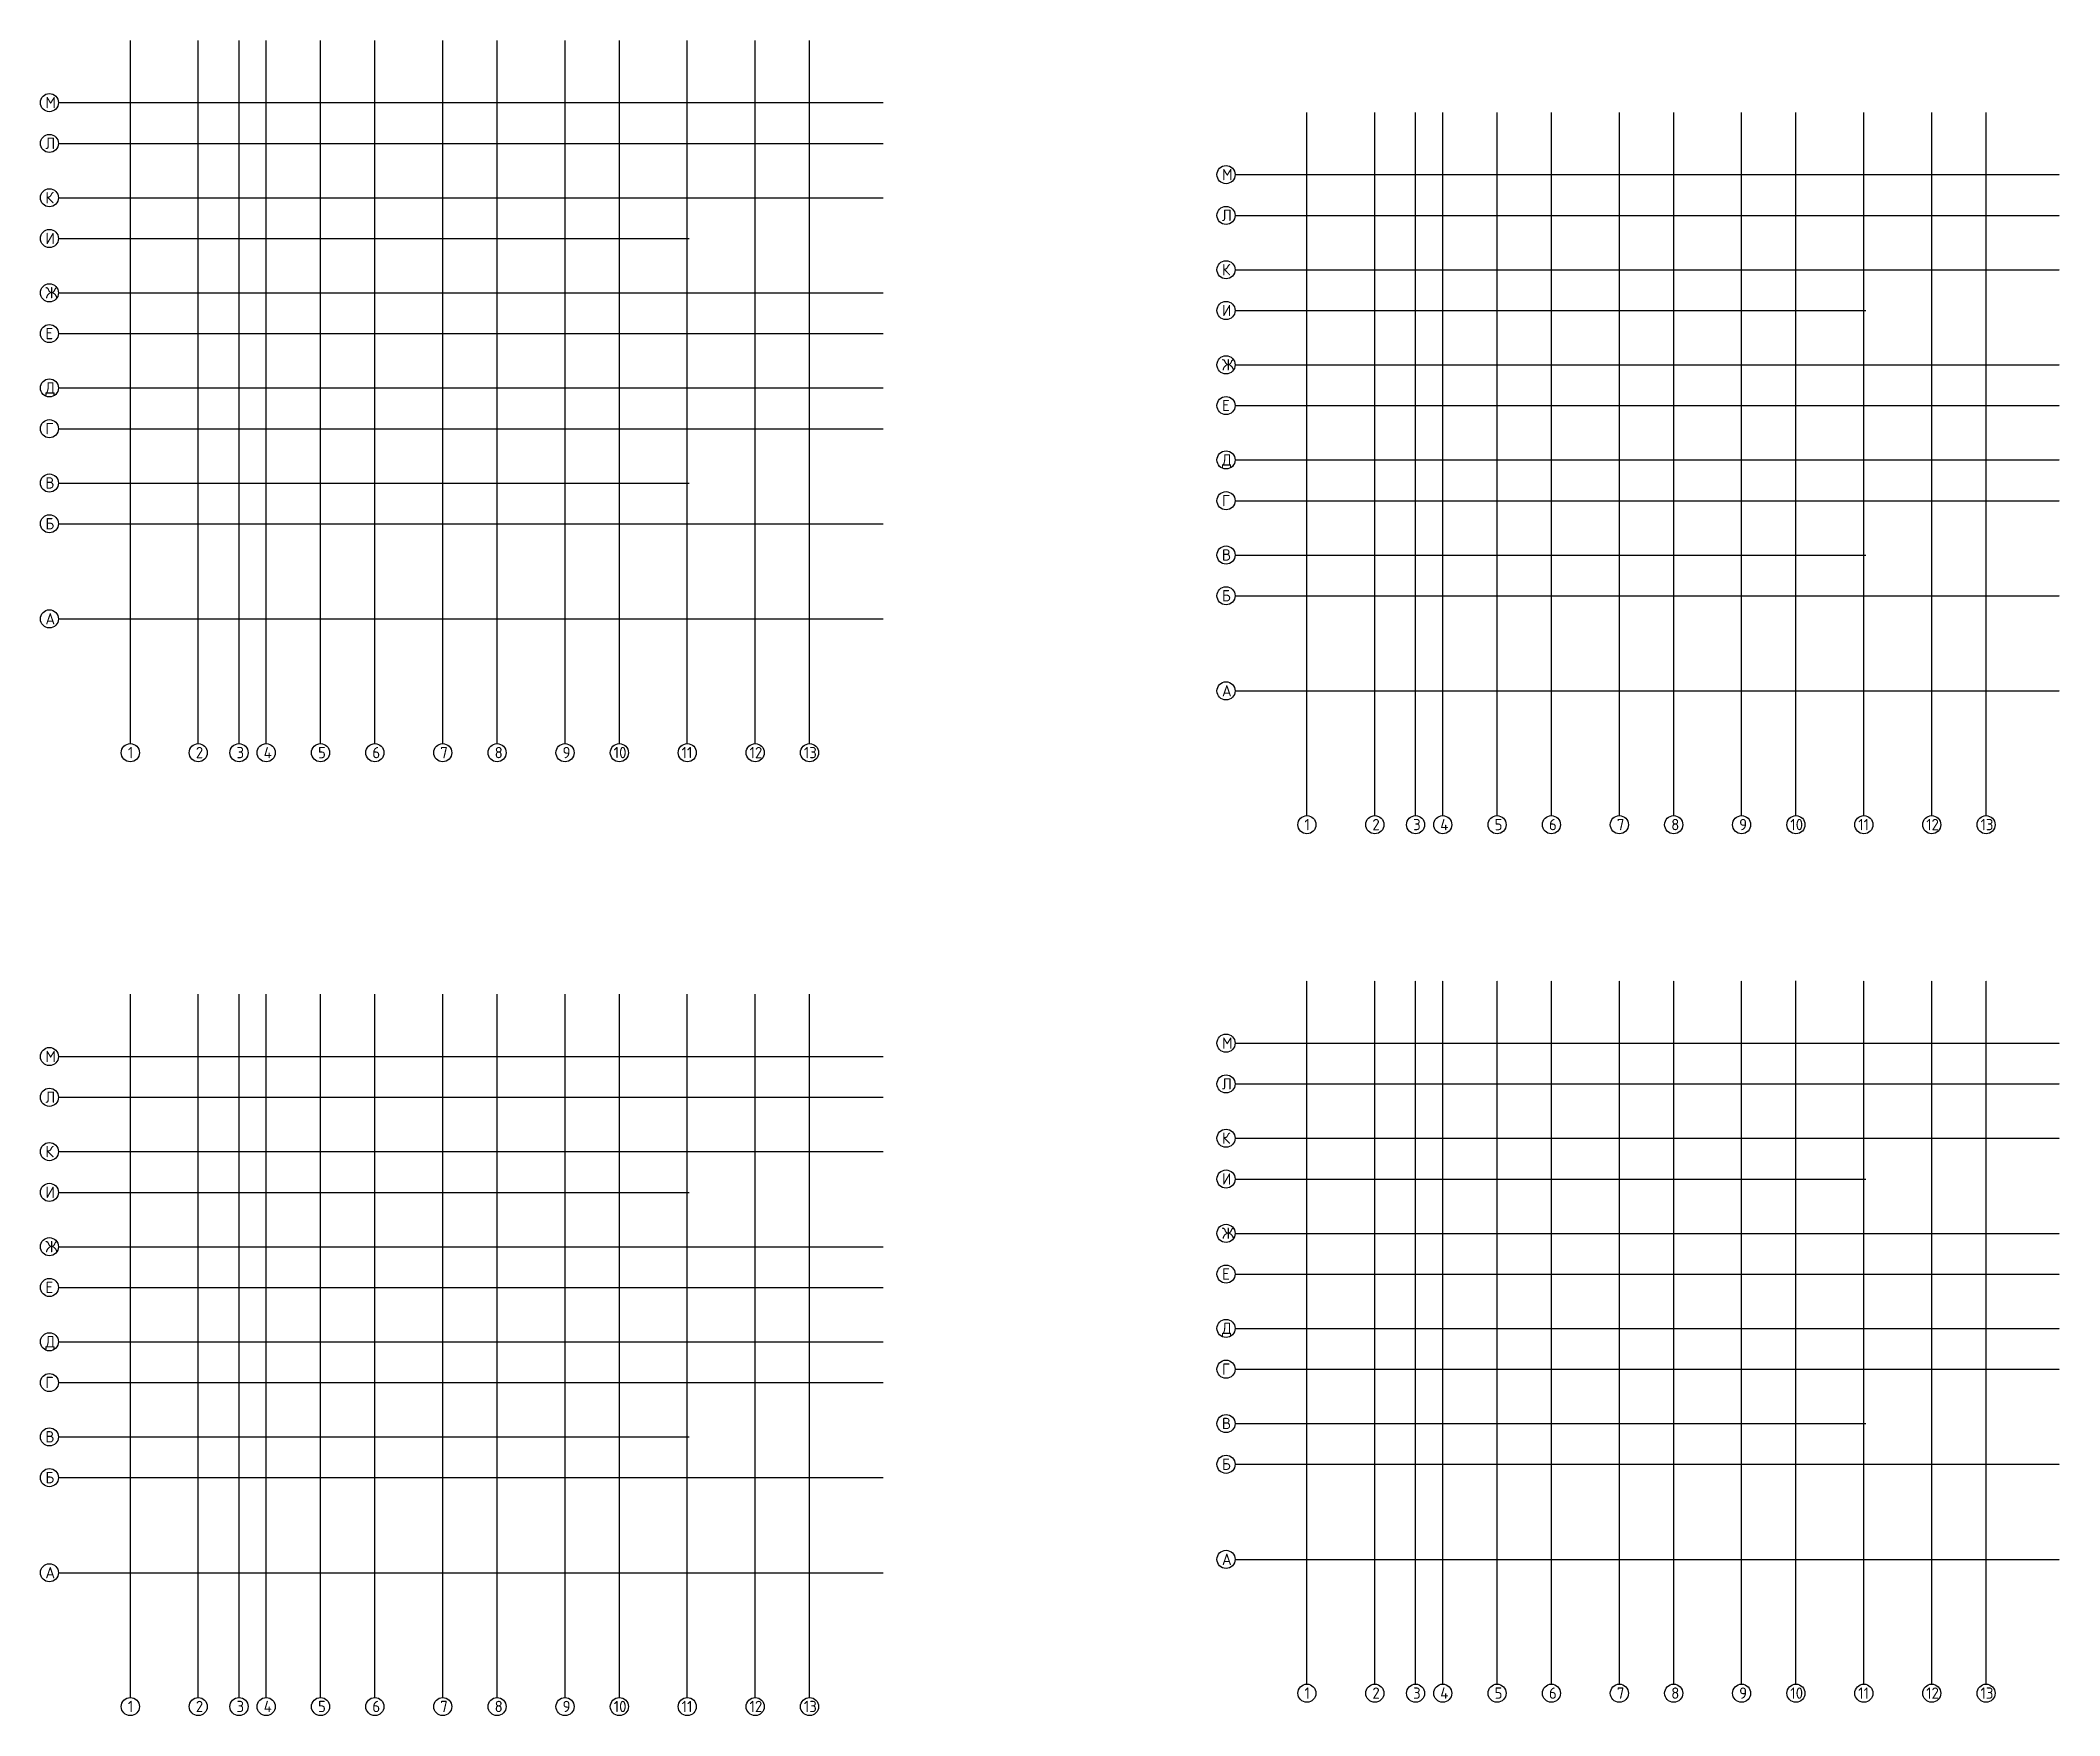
# Model space of a CAD drawing. Header units: millimetres. Extents: x -10163 to 1081624, y -5450 to 417560.
# Drawn here: x 122970 to 212160, y 156400 to 230390 of the extents above; entities that cross this region are included whole.
import ezdxf

# ---------------------------------------------------------------- set-up
doc = ezdxf.new("R2010")
doc.units = ezdxf.units.MM
doc.linetypes.add('Штрих-пунктир', pattern=[24, 20, -1.5, 1, -1.5])
doc.layers.add('Оси 2', color=253, linetype='Continuous')
doc.styles.add('ГОСТ', font='GOST Common.ttf', dxfattribs={"height": 400})

msp = doc.modelspace()

# ---------------------------------------------------------------- texts
at = {"layer": 'Оси 2', "char_height": 500, "attachment_point": 1, "style": 'ГОСТ'}
for s, insert in [('М', (123190.634, 227893.722)), ('Л', (123190.634, 226093.722)), ('М', (175160.634, 224713.722)), ('К', (123190.634, 223693.722)), ('Л', (175160.634, 222913.722)), ('И', (123190.634, 221893.722)), ('К', (175160.634, 220513.722)), ('Ж', (123190.634, 219493.722)), ('И', (175160.634, 218713.722)), ('Е', (123190.634, 217693.722)), ('Ж', (175160.634, 216313.722)), ('Д', (123190.634, 215293.722)), ('Е', (175160.634, 214513.722)), ('Г', (123190.634, 213493.722)), ('Д', (175160.634, 212113.722)), ('В', (123190.634, 211093.722)), ('Г', (175160.634, 210313.722)), ('Б', (123190.634, 209293.722)), ('В', (175160.634, 207913.722)), ('Б', (175160.634, 206113.722)), ('А', (123190.634, 205093.722)), ('А', (175160.634, 201913.722)), ('1', (126833.874, 199183.722)), ('2', (129833.874, 199183.722)), ('3', (131633.874, 199183.722)), ('4', (132833.874, 199183.722)), ('5', (135233.874, 199183.722)), ('6', (137633.874, 199183.722)), ('7', (140633.874, 199183.722)), ('8', (143033.874, 199183.722)), ('9', (146033.874, 199183.722)), ('10', (148293.874, 199183.722)), ('11', (151293.874, 199183.722)), ('12', (154293.874, 199183.722)), ('13', (156693.874, 199183.722)), ('1', (178803.874, 196003.722)), ('2', (181803.874, 196003.722)), ('3', (183603.874, 196003.722)), ('4', (184803.874, 196003.722)), ('5', (187203.874, 196003.722)), ('6', (189603.874, 196003.722)), ('7', (192603.874, 196003.722)), ('8', (195003.874, 196003.722)), ('9', (198003.874, 196003.722)), ('10', (200263.874, 196003.722)), ('11', (203263.874, 196003.722)), ('12', (206263.874, 196003.722)), ('13', (208663.874, 196003.722)), ('М', (123190.634, 185763.722)), ('М', (175160.634, 186353.722)), ('Л', (123190.634, 183963.722)), ('Л', (175160.634, 184553.722)), ('К', (175160.634, 182153.722)), ('К', (123190.634, 181563.722)), ('И', (175160.634, 180353.722)), ('И', (123190.634, 179763.722)), ('Ж', (175160.634, 177953.722)), ('Ж', (123190.634, 177363.722)), ('Е', (175160.634, 176153.722)), ('Е', (123190.634, 175563.722)), ('Д', (123190.634, 173163.722)), ('Д', (175160.634, 173753.722)), ('Г', (123190.634, 171363.722)), ('Г', (175160.634, 171953.722)), ('В', (175160.634, 169553.722)), ('В', (123190.634, 168963.722)), ('Б', (175160.634, 167753.722)), ('Б', (123190.634, 167163.722)), ('А', (175160.634, 163553.722)), ('А', (123190.634, 162963.722)), ('1', (126833.874, 157053.722)), ('2', (129833.874, 157053.722)), ('3', (131633.874, 157053.722)), ('4', (132833.874, 157053.722)), ('5', (135233.874, 157053.722)), ('6', (137633.874, 157053.722)), ('7', (140633.874, 157053.722)), ('8', (143033.874, 157053.722)), ('9', (146033.874, 157053.722)), ('10', (148293.874, 157053.722)), ('11', (151293.874, 157053.722)), ('12', (154293.874, 157053.722)), ('13', (156693.874, 157053.722)), ('1', (178803.874, 157643.722)), ('2', (181803.874, 157643.722)), ('3', (183603.874, 157643.722)), ('4', (184803.874, 157643.722)), ('5', (187203.874, 157643.722)), ('6', (189603.874, 157643.722)), ('7', (192603.874, 157643.722)), ('8', (195003.874, 157643.722)), ('9', (198003.874, 157643.722)), ('10', (200263.874, 157643.722)), ('11', (203263.874, 157643.722)), ('12', (206263.874, 157643.722)), ('13', (208663.874, 157643.722))]:
    msp.add_mtext_dynamic_manual_height_columns(s, width=529.33393, gutter_width=12.5, heights=[0], dxfattribs=dict(at, insert=insert))

# ---------------------------------------------------------------- linework, layer by layer
at = {"layer": 'Оси 2', "linetype": 'Штрих-пунктир'}
for p, q in [((126943.24, 199330), (126943.24, 230390)), ((126943.24, 199330), (126943.24, 230340)), ((129943.24, 199330), (129943.24, 230390)), ((129943.24, 199330), (129943.24, 230340)), ((131743.24, 199330), (131743.24, 230390)), ((131743.24, 199330), (131743.24, 230340)), ((132943.24, 199330), (132943.24, 230390)), ((132943.24, 199330), (132943.24, 230340)), ((135343.24, 199330), (135343.24, 230390)), ((135343.24, 199330), (135343.24, 230340)), ((137743.24, 199330), (137743.24, 230390)), ((137743.24, 199330), (137743.24, 230340)), ((140743.24, 199330), (140743.24, 230390)), ((140743.24, 199330), (140743.24, 230340)), ((143143.24, 199330), (143143.24, 230390)), ((143143.24, 199330), (143143.24, 230340)), ((146143.24, 199330), (146143.24, 230390)), ((146143.24, 199330), (146143.24, 230340)), ((151543.24, 199330), (151543.24, 230390)), ((151543.24, 199330), (151543.24, 230340)), ((154543.24, 199330), (154543.24, 230390)), ((154543.24, 199330), (154543.24, 230340)), ((156943.24, 199330), (156943.24, 230390)), ((156943.24, 199330), (156943.24, 230340)), ((123770, 227640), (160190, 227640)), ((123770, 227640), (160190, 227640)), ((178913.24, 196150), (178913.24, 227210)), ((178913.24, 196150), (178913.24, 227160)), ((181913.24, 196150), (181913.24, 227210)), ((181913.24, 196150), (181913.24, 227160)), ((183713.24, 196150), (183713.24, 227210)), ((183713.24, 196150), (183713.24, 227160)), ((184913.24, 196150), (184913.24, 227210)), ((184913.24, 196150), (184913.24, 227160)), ((187313.24, 196150), (187313.24, 227210)), ((187313.24, 196150), (187313.24, 227160)), ((189713.24, 196150), (189713.24, 227210)), ((189713.24, 196150), (189713.24, 227160)), ((192713.24, 196150), (192713.24, 227210)), ((192713.24, 196150), (192713.24, 227160)), ((195113.24, 196150), (195113.24, 227210)), ((195113.24, 196150), (195113.24, 227160)), ((198113.24, 196150), (198113.24, 227210)), ((198113.24, 196150), (198113.24, 227160)), ((203513.24, 196150), (203513.24, 227210)), ((203513.24, 196150), (203513.24, 227160)), ((206513.24, 196150), (206513.24, 227210)), ((206513.24, 196150), (206513.24, 227160)), ((208913.24, 196150), (208913.24, 227210)), ((208913.24, 196150), (208913.24, 227160)), ((123770, 225840), (160190, 225840)), ((123770, 225840), (160190, 225840)), ((175740, 224460), (212160, 224460)), ((175740, 224460), (212160, 224460)), ((123770, 223440), (160190, 223440)), ((123770, 223440), (160190, 223440)), ((175740, 222660), (212160, 222660)), ((175740, 222660), (212160, 222660)), ((123770, 221640), (151623.24, 221640)), ((123770, 221640), (151623.24, 221640)), ((175740, 220260), (212160, 220260)), ((175740, 220260), (212160, 220260)), ((123770, 219240), (160190, 219240)), ((123770, 219240), (160190, 219240)), ((175740, 218460), (203593.24, 218460)), ((175740, 218460), (203593.24, 218460)), ((123770, 217440), (160190, 217440)), ((123770, 217440), (160190, 217440)), ((175740, 216060), (212160, 216060)), ((175740, 216060), (212160, 216060)), ((123770, 215040), (160190, 215040)), ((123770, 215040), (160190, 215040)), ((175740, 214260), (212160, 214260)), ((175740, 214260), (212160, 214260)), ((123770, 213240), (160190, 213240)), ((123770, 213240), (160190, 213240)), ((175740, 211860), (212160, 211860)), ((175740, 211860), (212160, 211860)), ((123770, 210840), (151623.24, 210840)), ((123770, 210840), (151623.24, 210840)), ((175740, 210060), (212160, 210060)), ((175740, 210060), (212160, 210060)), ((123770, 209040), (160190, 209040)), ((123770, 209040), (160190, 209040)), ((175740, 207660), (203593.24, 207660)), ((175740, 207660), (203593.24, 207660)), ((175740, 205860), (212160, 205860)), ((175740, 205860), (212160, 205860)), ((123770, 204840), (160190, 204840)), ((123770, 204840), (160190, 204840)), ((175740, 201660), (212160, 201660)), ((175740, 201660), (212160, 201660)), ((126943.24, 157200), (126943.24, 188260)), ((126943.24, 157200), (126943.24, 188210)), ((129943.24, 157200), (129943.24, 188260)), ((129943.24, 157200), (129943.24, 188210)), ((131743.24, 157200), (131743.24, 188260)), ((131743.24, 157200), (131743.24, 188210)), ((132943.24, 157200), (132943.24, 188260)), ((132943.24, 157200), (132943.24, 188210)), ((135343.24, 157200), (135343.24, 188260)), ((135343.24, 157200), (135343.24, 188210)), ((137743.24, 157200), (137743.24, 188260)), ((137743.24, 157200), (137743.24, 188210)), ((140743.24, 157200), (140743.24, 188260)), ((140743.24, 157200), (140743.24, 188210)), ((143143.24, 157200), (143143.24, 188260)), ((143143.24, 157200), (143143.24, 188210)), ((146143.24, 157200), (146143.24, 188260)), ((146143.24, 157200), (146143.24, 188210)), ((151543.24, 157200), (151543.24, 188260)), ((151543.24, 157200), (151543.24, 188210)), ((154543.24, 157200), (154543.24, 188260)), ((154543.24, 157200), (154543.24, 188210)), ((156943.24, 157200), (156943.24, 188260)), ((156943.24, 157200), (156943.24, 188210)), ((178913.24, 157790), (178913.24, 188850)), ((178913.24, 157790), (178913.24, 188800)), ((181913.24, 157790), (181913.24, 188850)), ((181913.24, 157790), (181913.24, 188800)), ((183713.24, 157790), (183713.24, 188850)), ((183713.24, 157790), (183713.24, 188800)), ((184913.24, 157790), (184913.24, 188850)), ((184913.24, 157790), (184913.24, 188800)), ((187313.24, 157790), (187313.24, 188850)), ((187313.24, 157790), (187313.24, 188800)), ((189713.24, 157790), (189713.24, 188850)), ((189713.24, 157790), (189713.24, 188800)), ((192713.24, 157790), (192713.24, 188850)), ((192713.24, 157790), (192713.24, 188800)), ((195113.24, 157790), (195113.24, 188850)), ((195113.24, 157790), (195113.24, 188800)), ((198113.24, 157790), (198113.24, 188850)), ((198113.24, 157790), (198113.24, 188800)), ((203513.24, 157790), (203513.24, 188850)), ((203513.24, 157790), (203513.24, 188800)), ((206513.24, 157790), (206513.24, 188850)), ((206513.24, 157790), (206513.24, 188800)), ((208913.24, 157790), (208913.24, 188850)), ((208913.24, 157790), (208913.24, 188800)), ((175740, 186100), (212160, 186100)), ((175740, 186100), (212160, 186100)), ((123770, 185510), (160190, 185510)), ((123770, 185510), (160190, 185510)), ((175740, 184300), (212160, 184300)), ((175740, 184300), (212160, 184300)), ((123770, 183710), (160190, 183710)), ((123770, 183710), (160190, 183710)), ((123770, 181310), (160190, 181310)), ((123770, 181310), (160190, 181310)), ((175740, 181900), (212160, 181900)), ((175740, 181900), (212160, 181900)), ((123770, 179510), (151623.24, 179510)), ((123770, 179510), (151623.24, 179510)), ((175740, 180100), (203593.24, 180100)), ((175740, 180100), (203593.24, 180100)), ((175740, 177700), (212160, 177700)), ((175740, 177700), (212160, 177700)), ((123770, 177110), (160190, 177110)), ((123770, 177110), (160190, 177110)), ((175740, 175900), (212160, 175900)), ((175740, 175900), (212160, 175900)), ((123770, 175310), (160190, 175310)), ((123770, 175310), (160190, 175310)), ((175740, 173500), (212160, 173500)), ((175740, 173500), (212160, 173500)), ((123770, 172910), (160190, 172910)), ((123770, 172910), (160190, 172910)), ((175740, 171700), (212160, 171700)), ((175740, 171700), (212160, 171700)), ((123770, 171110), (160190, 171110)), ((123770, 171110), (160190, 171110)), ((123770, 168710), (151623.24, 168710)), ((123770, 168710), (151623.24, 168710)), ((175740, 169300), (203593.24, 169300)), ((175740, 169300), (203593.24, 169300)), ((123770, 166910), (160190, 166910)), ((123770, 166910), (160190, 166910)), ((175740, 167500), (212160, 167500)), ((175740, 167500), (212160, 167500)), ((175740, 163300), (212160, 163300)), ((175740, 163300), (212160, 163300)), ((123770, 162710), (160190, 162710)), ((123770, 162710), (160190, 162710))]:
    msp.add_line(p, q, dxfattribs=at)
at = {"layer": 'Оси 2', "linetype": 'Continuous'}
for p, q in [((148543.24, 199330), (148543.24, 230390)), ((148543.24, 199330), (148543.24, 230340)), ((200513.24, 196150), (200513.24, 227210)), ((200513.24, 196150), (200513.24, 227160)), ((148543.24, 157200), (148543.24, 188260)), ((148543.24, 157200), (148543.24, 188210)), ((200513.24, 157790), (200513.24, 188850)), ((200513.24, 157790), (200513.24, 188800))]:
    msp.add_line(p, q, dxfattribs=at)
at = {"layer": 'Оси 2'}
for centre in [(123370, 227640), (123370, 227640), (123370, 225840), (123370, 225840), (175340, 224460), (175340, 224460), (123370, 223440), (123370, 223440), (175340, 222660), (175340, 222660), (123370, 221640), (123370, 221640), (175340, 220260), (175340, 220260), (123370, 219240), (123370, 219240), (175340, 218460), (175340, 218460), (123370, 217440), (123370, 217440), (175340, 216060), (175340, 216060), (123370, 215040), (123370, 215040), (175340, 214260), (175340, 214260), (123370, 213240), (123370, 213240), (175340, 211860), (175340, 211860), (123370, 210840), (123370, 210840), (175340, 210060), (175340, 210060), (123370, 209040), (123370, 209040), (175340, 207660), (175340, 207660), (175340, 205860), (175340, 205860), (123370, 204840), (123370, 204840), (175340, 201660), (175340, 201660), (126943.24, 198930), (126943.24, 198930), (129943.24, 198930), (131743.24, 198930), (132943.24, 198930), (135343.24, 198930), (137743.24, 198930), (140743.24, 198930), (143143.24, 198930), (146143.24, 198930), (148543.24, 198930), (151543.24, 198930), (154543.24, 198930), (156943.24, 198930), (178913.24, 195750), (178913.24, 195750), (181913.24, 195750), (183713.24, 195750), (184913.24, 195750), (187313.24, 195750), (189713.24, 195750), (192713.24, 195750), (195113.24, 195750), (198113.24, 195750), (200513.24, 195750), (203513.24, 195750), (206513.24, 195750), (208913.24, 195750), (175340, 186100), (175340, 186100), (123370, 185510), (123370, 185510), (175340, 184300), (175340, 184300), (123370, 183710), (123370, 183710), (175340, 181900), (175340, 181900), (123370, 181310), (123370, 181310), (175340, 180100), (175340, 180100), (123370, 179510), (123370, 179510), (123370, 177110), (123370, 177110), (175340, 177700), (175340, 177700), (123370, 175310), (123370, 175310), (175340, 175900), (175340, 175900), (123370, 172910), (123370, 172910), (175340, 173500), (175340, 173500), (123370, 171110), (123370, 171110), (175340, 171700), (175340, 171700), (175340, 169300), (175340, 169300), (123370, 168710), (123370, 168710), (175340, 167500), (175340, 167500), (123370, 166910), (123370, 166910), (175340, 163300), (175340, 163300), (123370, 162710), (123370, 162710), (126943.24, 156800), (126943.24, 156800), (129943.24, 156800), (131743.24, 156800), (132943.24, 156800), (135343.24, 156800), (137743.24, 156800), (140743.24, 156800), (143143.24, 156800), (146143.24, 156800), (148543.24, 156800), (151543.24, 156800), (154543.24, 156800), (156943.24, 156800), (178913.24, 157390), (178913.24, 157390), (181913.24, 157390), (183713.24, 157390), (184913.24, 157390), (187313.24, 157390), (189713.24, 157390), (192713.24, 157390), (195113.24, 157390), (198113.24, 157390), (200513.24, 157390), (203513.24, 157390), (206513.24, 157390), (208913.24, 157390)]:
    msp.add_circle(centre, 400, dxfattribs=at)

msp.set_redraw_order([(e.dxf.handle, doc.entitydb.next_handle()) for e in msp.query("TEXT MTEXT ATTDEF DIMENSION ARC_DIMENSION")])  # texts and dimensions are drawn at this point

doc.saveas('drawing.dxf')
